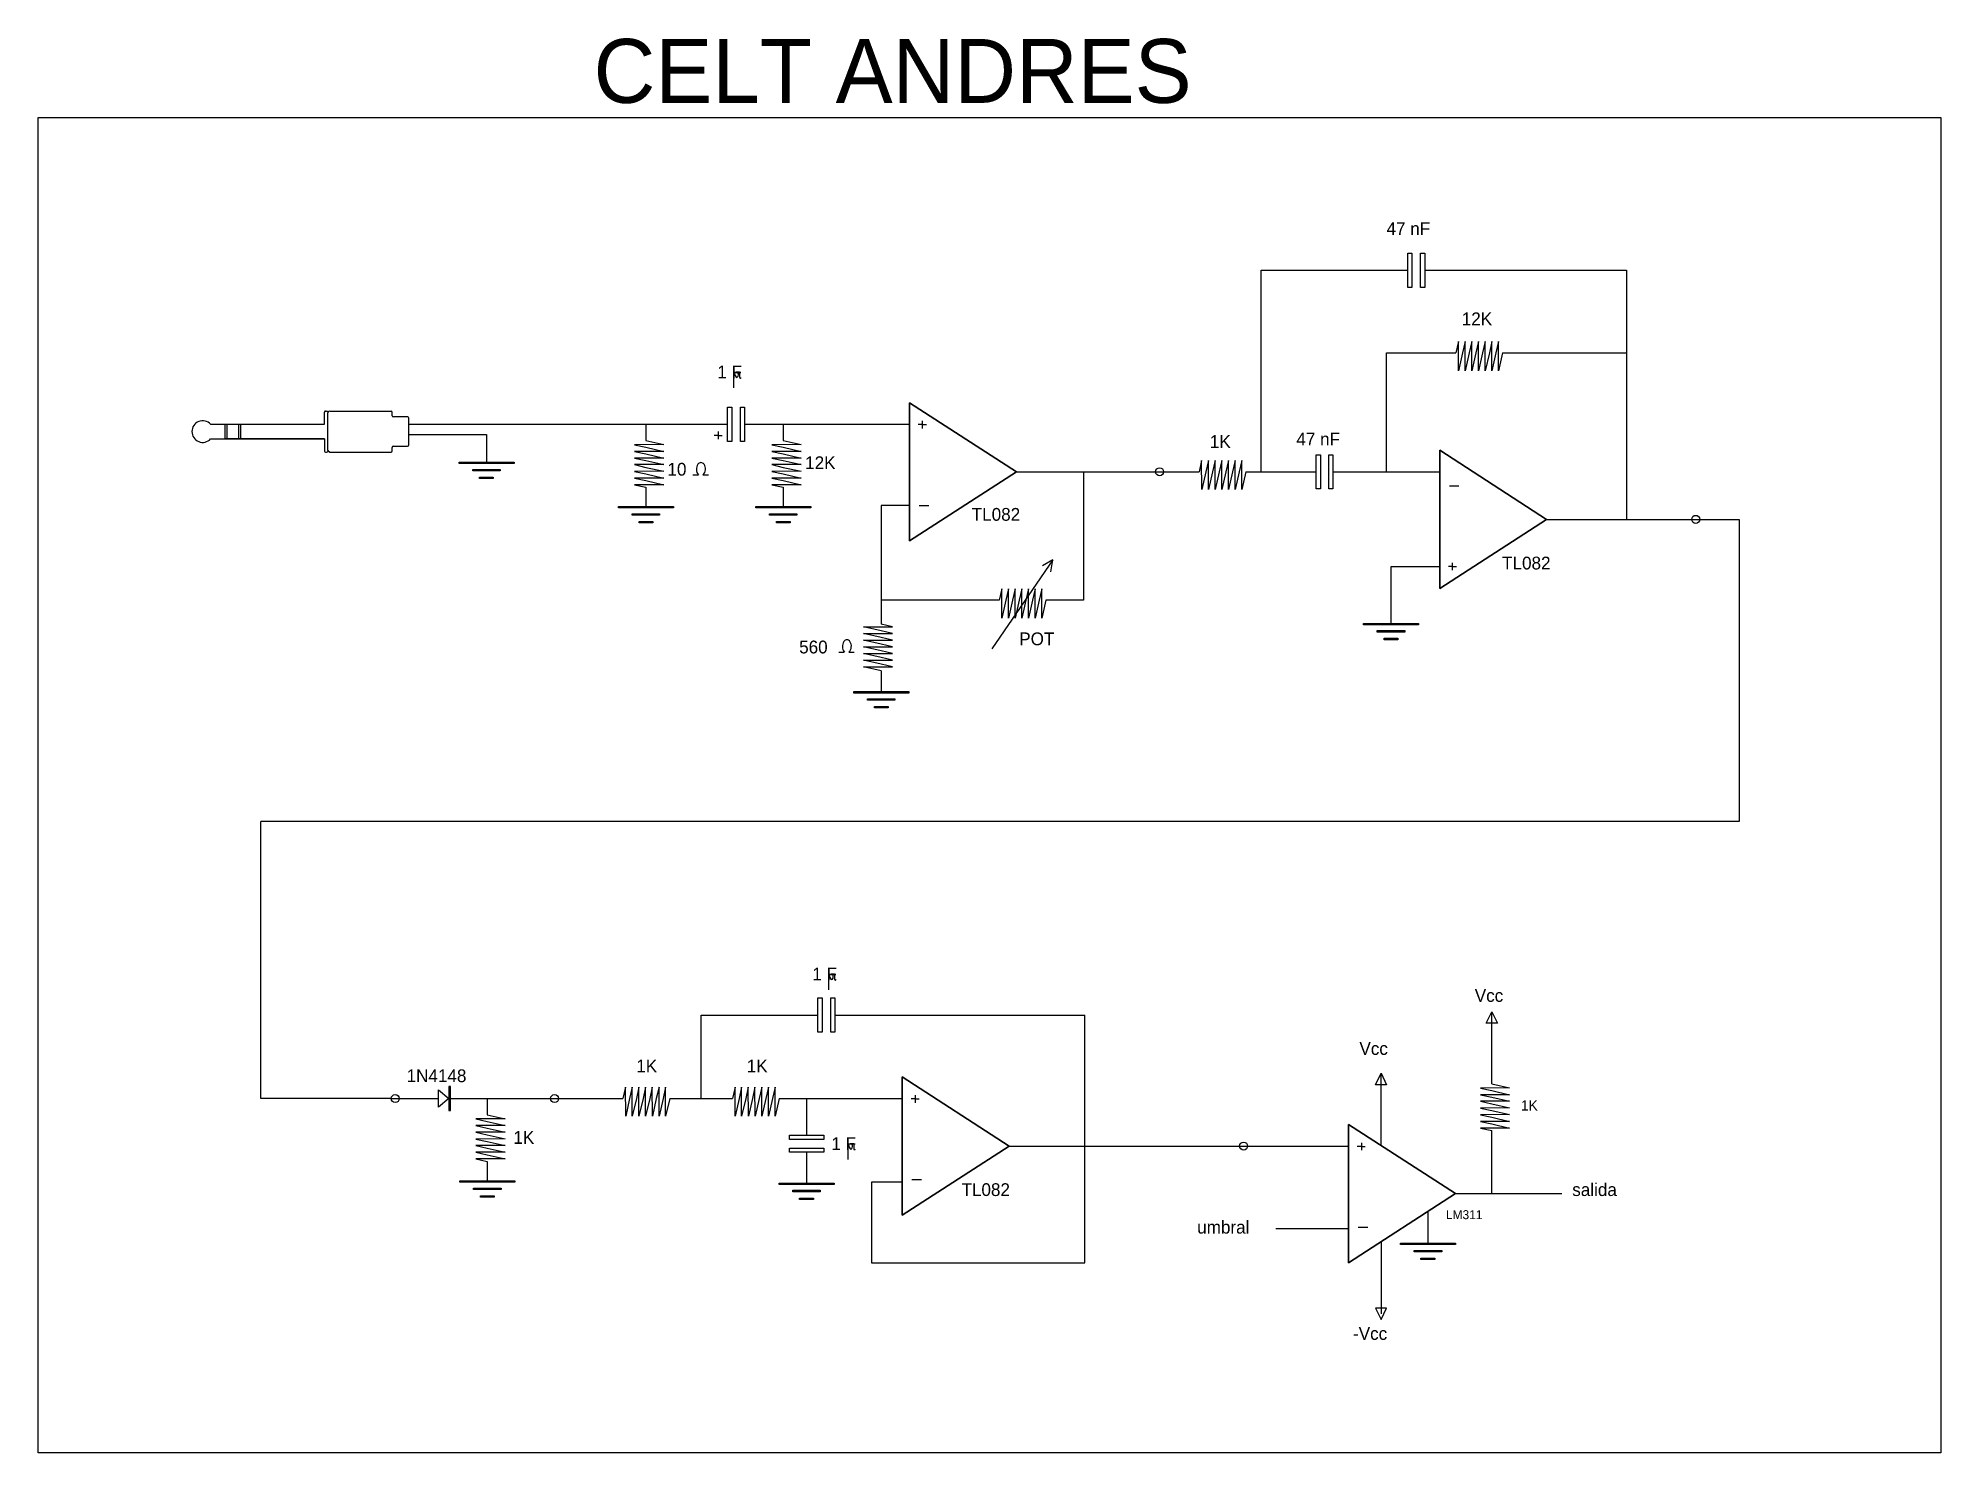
# Model space of a CAD drawing. Extents: x 3.4 to 42.3, y -4.8 to 10.5.
# Drawn here: x 3.41 to 18.3, y -4.77 to 6.3 of the extents above; entities that cross this region are included whole.
import ezdxf

# ---------------------------------------------------------------- set-up
doc = ezdxf.new("R2010")
doc.units = 0
doc.layers.add('Default', color=7, linetype='Continuous')

msp = doc.modelspace()

# ---------------------------------------------------------------- texts
at = {"layer": 'Default'}
for s, height, p in [('CELT ANDRES', 0.5, (7.755, 5.794)), ('47 nF', 0.1, (13.962, 4.76)), ('12K', 0.1, (14.551, 4.054)), ('1 F', 0.1, (8.723, 3.638)), ('1K', 0.1, (12.579, 3.094)), ('47 nF', 0.1, (13.256, 3.113)), ('12K', 0.1, (9.411, 2.928)), ('10', 0.1, (8.333, 2.877)), ('TL082', 0.1, (10.715, 2.524)), ('TL082', 0.1, (14.867, 2.143)), ('POT', 0.1, (11.087, 1.55)), ('560', 0.1, (9.364, 1.486)), ('1 F', 0.1, (9.467, -1.073)), ('Vcc', 0.1, (14.653, -1.241)), ('Vcc', 0.1, (13.75, -1.656)), ('1N4148', 0.1, (6.291, -1.869)), ('1K', 0.1, (8.089, -1.793)), ('1K', 0.1, (8.954, -1.793)), ('1K', 0.08, (15.015, -2.091)), ('1K', 0.1, (7.127, -2.352)), ('1 F', 0.1, (9.617, -2.4)), ('TL082', 0.1, (10.635, -2.76)), ('salida', 0.1, (15.416, -2.76)), ('umbral', 0.1, (12.48, -3.054)), ('LM311', 0.07, (14.427, -2.941)), ('-Vcc', 0.1, (13.7, -3.886))]:
    msp.add_text(s, height=height, dxfattribs=at).set_placement(p)

# ---------------------------------------------------------------- linework, layer by layer
at = {"layer": 'Default'}
for p, q in [((12.982, 2.907), (12.982, 4.484)), ((12.982, 4.484), (14.129, 4.484)), ((14.261, 4.484), (15.841, 4.484)), ((15.841, 4.484), (15.841, 2.535)), ((14.526, 3.926), (14.505, 3.837)), ((14.578, 3.926), (14.558, 3.837)), ((14.63, 3.926), (14.61, 3.837)), ((14.682, 3.926), (14.662, 3.837)), ((14.735, 3.926), (14.714, 3.837)), ((14.787, 3.926), (14.767, 3.837)), ((14.839, 3.926), (14.819, 3.837)), ((13.961, 2.907), (13.961, 3.837)), ((13.961, 3.837), (14.505, 3.837)), ((14.558, 3.837), (14.526, 3.697)), ((14.61, 3.837), (14.578, 3.697)), ((14.662, 3.837), (14.63, 3.697)), ((14.714, 3.837), (14.683, 3.697)), ((14.767, 3.837), (14.735, 3.697)), ((14.819, 3.837), (14.787, 3.697)), ((14.871, 3.837), (14.839, 3.697)), ((14.871, 3.837), (15.841, 3.837)), ((8.853, 3.565), (8.853, 3.688)), ((10.228, 3.279), (10.228, 3.448)), ((10.228, 3.448), (11.065, 2.907)), ((4.757, 3.279), (5.648, 3.279)), ((4.757, 3.279), (5.648, 3.279)), ((4.87, 3.164), (4.87, 3.279)), ((4.885, 3.279), (4.885, 3.164)), ((4.977, 3.164), (4.977, 3.279)), ((4.992, 3.279), (4.992, 3.164)), ((5.648, 3.279), (5.648, 3.375)), ((5.655, 3.382), (5.664, 3.382)), ((5.675, 3.075), (5.675, 3.368)), ((5.689, 3.382), (6.169, 3.382)), ((6.179, 3.346), (6.179, 3.372)), ((6.299, 3.336), (6.189, 3.336)), ((6.309, 3.279), (6.309, 3.326)), ((6.309, 3.117), (6.309, 3.279)), ((6.309, 3.279), (8.164, 3.279)), ((8.164, 3.279), (8.804, 3.279)), ((8.936, 3.279), (9.24, 3.279)), ((9.24, 3.279), (10.228, 3.279)), ((10.228, 2.366), (10.228, 3.279)), ((10.328, 3.305), (10.328, 3.247)), ((4.757, 3.164), (5.648, 3.164)), ((4.757, 3.164), (5.648, 3.164)), ((5.648, 3.164), (4.87, 3.164)), ((5.648, 3.164), (4.977, 3.164)), ((5.648, 3.164), (5.648, 3.068)), ((8.164, 3.151), (8.304, 3.12)), ((8.73, 3.192), (8.699, 3.192)), ((8.73, 3.222), (8.73, 3.163)), ((8.73, 3.192), (8.762, 3.192)), ((9.24, 3.151), (9.379, 3.12)), ((10.328, 3.276), (10.296, 3.276)), ((10.328, 3.276), (10.36, 3.276)), ((5.655, 3.061), (5.664, 3.061)), ((5.675, 3.075), (5.689, 3.061)), ((5.689, 3.061), (6.169, 3.061)), ((6.179, 3.071), (6.179, 3.097)), ((6.189, 3.107), (6.299, 3.107)), ((8.075, 3.119), (8.164, 3.099)), ((8.075, 3.067), (8.164, 3.047)), ((8.075, 3.015), (8.164, 2.995)), ((8.164, 3.099), (8.304, 3.067)), ((8.164, 3.047), (8.304, 3.015)), ((8.164, 2.995), (8.304, 2.963)), ((9.151, 3.119), (9.24, 3.099)), ((9.151, 3.067), (9.24, 3.047)), ((9.151, 3.015), (9.24, 2.995)), ((9.24, 3.099), (9.379, 3.067)), ((9.24, 3.047), (9.379, 3.015)), ((9.24, 2.995), (9.379, 2.963)), ((12.515, 2.996), (12.495, 2.907)), ((12.568, 2.996), (12.547, 2.907)), ((12.62, 2.996), (12.6, 2.907)), ((12.672, 2.996), (12.652, 2.907)), ((12.724, 2.996), (12.704, 2.907)), ((12.777, 2.996), (12.756, 2.907)), ((12.829, 2.996), (12.809, 2.907)), ((15.215, 2.535), (14.379, 3.076)), ((14.379, 3.076), (14.379, 2.163)), ((8.075, 2.963), (8.164, 2.942)), ((8.075, 2.91), (8.164, 2.89)), ((8.075, 2.858), (8.164, 2.838)), ((8.164, 2.942), (8.304, 2.911)), ((8.164, 2.89), (8.304, 2.858)), ((8.164, 2.838), (8.304, 2.806)), ((8.532, 2.884), (8.575, 2.884)), ((8.611, 2.883), (8.654, 2.883)), ((9.151, 2.963), (9.24, 2.942)), ((9.151, 2.91), (9.24, 2.89)), ((9.151, 2.858), (9.24, 2.838)), ((9.24, 2.942), (9.379, 2.911)), ((9.24, 2.89), (9.379, 2.858)), ((9.24, 2.838), (9.379, 2.806)), ((11.065, 2.907), (10.228, 2.366)), ((11.065, 2.907), (12.309, 2.907)), ((11.591, 2.907), (11.591, 1.903)), ((12.309, 2.907), (12.495, 2.907)), ((12.547, 2.907), (12.516, 2.768)), ((12.6, 2.907), (12.568, 2.768)), ((12.652, 2.907), (12.62, 2.768)), ((12.704, 2.907), (12.672, 2.768)), ((12.756, 2.907), (12.725, 2.768)), ((12.809, 2.907), (12.777, 2.768)), ((12.861, 2.907), (12.829, 2.768)), ((12.861, 2.907), (12.982, 2.907)), ((12.982, 2.907), (13.411, 2.907)), ((13.543, 2.907), (14.379, 2.907)), ((8.075, 2.806), (8.164, 2.786)), ((8.164, 2.786), (8.164, 2.624)), ((9.151, 2.806), (9.24, 2.786)), ((9.24, 2.786), (9.24, 2.624)), ((14.455, 2.798), (14.529, 2.798)), ((10.228, 2.644), (10.007, 2.644)), ((10.007, 2.644), (10.007, 1.715)), ((10.304, 2.644), (10.379, 2.644)), ((14.379, 1.994), (15.215, 2.535)), ((15.215, 2.535), (16.383, 2.535)), ((16.348, 2.535), (16.723, 2.535)), ((11.351, 2.218), (10.872, 1.522)), ((11.351, 2.218), (11.27, 2.17)), ((11.335, 2.125), (11.351, 2.218)), ((14.379, 2.163), (13.997, 2.163)), ((13.997, 2.163), (13.997, 1.721)), ((14.379, 2.163), (14.379, 1.994)), ((14.478, 2.166), (14.447, 2.166)), ((14.478, 2.137), (14.478, 2.196)), ((14.478, 2.166), (14.51, 2.166)), ((10.95, 1.992), (10.93, 1.903)), ((11.003, 1.992), (10.982, 1.903)), ((11.055, 1.992), (11.035, 1.903)), ((11.107, 1.992), (11.087, 1.903)), ((11.159, 1.992), (11.139, 1.903)), ((11.212, 1.992), (11.191, 1.903)), ((11.264, 1.992), (11.244, 1.903)), ((10.93, 1.903), (10.007, 1.903)), ((10.982, 1.903), (10.951, 1.763)), ((11.035, 1.903), (11.003, 1.763)), ((11.087, 1.903), (11.055, 1.763)), ((11.139, 1.903), (11.107, 1.763)), ((11.191, 1.903), (11.16, 1.763)), ((11.244, 1.903), (11.212, 1.763)), ((11.296, 1.903), (11.264, 1.763)), ((11.591, 1.903), (11.296, 1.903)), ((10.007, 1.662), (9.867, 1.694)), ((10.007, 1.61), (9.867, 1.642)), ((10.096, 1.694), (10.007, 1.715)), ((10.096, 1.642), (10.007, 1.662)), ((9.674, 1.496), (9.717, 1.496)), ((9.753, 1.496), (9.796, 1.496)), ((10.007, 1.558), (9.867, 1.59)), ((10.007, 1.506), (9.867, 1.537)), ((10.096, 1.59), (10.007, 1.61)), ((10.096, 1.538), (10.007, 1.558)), ((10.096, 1.485), (10.007, 1.506)), ((10.007, 1.453), (9.867, 1.485)), ((10.007, 1.401), (9.867, 1.433)), ((10.007, 1.349), (9.867, 1.381)), ((10.096, 1.433), (10.007, 1.453)), ((10.096, 1.381), (10.007, 1.401)), ((10.007, 1.349), (10.007, 1.187)), ((5.149, -1.997), (5.149, 0.171)), ((9.596, -1.146), (9.596, -1.023)), ((14.742, -1.407), (14.786, -1.318)), ((14.786, -1.883), (14.786, -1.318)), ((14.786, -1.318), (14.83, -1.407)), ((8.596, -1.997), (8.596, -1.344)), ((8.596, -1.344), (9.511, -1.344)), ((9.643, -1.344), (11.6, -1.344)), ((11.6, -2.369), (11.6, -1.344)), ((14.83, -1.407), (14.742, -1.407)), ((6.542, -1.997), (6.542, -1.928)), ((6.542, -1.928), (6.622, -1.997)), ((8.005, -1.908), (7.985, -1.997)), ((8.058, -1.908), (8.037, -1.997)), ((8.11, -1.908), (8.09, -1.997)), ((8.162, -1.908), (8.142, -1.997)), ((8.214, -1.908), (8.194, -1.997)), ((8.267, -1.908), (8.246, -1.997)), ((8.319, -1.908), (8.299, -1.997)), ((8.862, -1.908), (8.841, -1.997)), ((8.914, -1.908), (8.894, -1.997)), ((8.966, -1.908), (8.946, -1.997)), ((9.018, -1.908), (8.998, -1.997)), ((9.071, -1.908), (9.05, -1.997)), ((9.123, -1.908), (9.103, -1.997)), ((9.175, -1.908), (9.155, -1.997)), ((10.171, -1.997), (10.171, -1.828)), ((10.171, -1.828), (11.008, -2.369)), ((13.876, -1.889), (13.919, -1.8)), ((13.963, -1.889), (13.876, -1.889)), ((13.919, -2.365), (13.919, -1.8)), ((13.919, -1.8), (13.963, -1.889)), ((14.697, -1.915), (14.786, -1.935)), ((14.786, -1.883), (14.925, -1.914)), ((14.786, -1.935), (14.925, -1.967)), ((6.171, -1.997), (5.149, -1.997)), ((6.168, -1.997), (6.542, -1.997)), ((6.622, -1.997), (6.542, -2.066)), ((6.542, -2.066), (6.542, -1.997)), ((6.636, -1.997), (7.449, -1.997)), ((7.449, -1.997), (7.985, -1.997)), ((8.037, -1.997), (8.006, -2.136)), ((8.09, -1.997), (8.058, -2.136)), ((8.142, -1.997), (8.11, -2.136)), ((8.194, -1.997), (8.162, -2.136)), ((8.246, -1.997), (8.215, -2.136)), ((8.299, -1.997), (8.267, -2.136)), ((8.351, -1.997), (8.319, -2.136)), ((8.351, -1.997), (8.841, -1.997)), ((8.894, -1.997), (8.862, -2.136)), ((8.946, -1.997), (8.914, -2.136)), ((8.998, -1.997), (8.967, -2.136)), ((9.05, -1.997), (9.019, -2.136)), ((9.103, -1.997), (9.071, -2.136)), ((9.155, -1.997), (9.123, -2.136)), ((9.207, -1.997), (9.176, -2.136)), ((9.207, -1.997), (10.171, -1.997)), ((9.422, -1.997), (9.422, -2.285)), ((10.171, -2.91), (10.171, -1.997)), ((10.271, -2), (10.24, -2)), ((10.271, -1.971), (10.271, -2.03)), ((10.271, -2), (10.303, -2)), ((14.697, -1.967), (14.786, -1.987)), ((14.697, -2.019), (14.786, -2.039)), ((14.697, -2.072), (14.786, -2.092)), ((14.786, -1.987), (14.925, -2.019)), ((14.786, -2.039), (14.925, -2.071)), ((6.834, -2.157), (6.923, -2.177)), ((6.834, -2.209), (6.923, -2.229)), ((6.923, -2.125), (7.063, -2.157)), ((6.923, -2.177), (7.063, -2.209)), ((6.923, -2.229), (7.063, -2.261)), ((13.665, -2.369), (13.665, -2.2)), ((13.665, -2.2), (14.501, -2.741)), ((14.697, -2.124), (14.786, -2.144)), ((14.697, -2.176), (14.786, -2.196)), ((14.697, -2.228), (14.786, -2.248)), ((14.786, -2.092), (14.925, -2.123)), ((14.786, -2.144), (14.925, -2.176)), ((14.786, -2.196), (14.925, -2.228)), ((6.834, -2.261), (6.923, -2.282)), ((6.834, -2.314), (6.923, -2.334)), ((6.834, -2.366), (6.923, -2.386)), ((6.923, -2.282), (7.063, -2.313)), ((6.923, -2.334), (7.063, -2.366)), ((9.747, -2.473), (9.747, -2.35)), ((11.008, -2.369), (10.171, -2.91)), ((11.008, -2.369), (12.843, -2.369)), ((11.6, -3.283), (11.6, -2.369)), ((12.843, -2.369), (13.665, -2.369)), ((13.665, -3.282), (13.665, -2.369)), ((13.765, -2.372), (13.733, -2.372)), ((13.765, -2.343), (13.765, -2.402)), ((13.765, -2.372), (13.796, -2.372)), ((14.786, -2.741), (14.786, -2.248)), ((6.834, -2.418), (6.923, -2.438)), ((6.834, -2.47), (6.923, -2.491)), ((6.923, -2.386), (7.063, -2.418)), ((6.923, -2.438), (7.063, -2.47)), ((6.923, -2.491), (6.923, -2.652)), ((9.422, -2.417), (9.422, -2.659)), ((10.171, -2.651), (9.93, -2.651)), ((9.93, -2.651), (9.93, -3.283)), ((10.247, -2.632), (10.322, -2.632)), ((14.501, -2.741), (13.665, -3.282)), ((14.501, -2.741), (15.334, -2.741)), ((14.286, -2.88), (14.286, -3.129)), ((13.665, -3.018), (13.095, -3.018)), ((13.741, -3.004), (13.815, -3.004)), ((13.919, -3.118), (13.919, -3.682)), ((9.93, -3.283), (11.6, -3.283)), ((13.963, -3.638), (13.876, -3.638)), ((13.876, -3.638), (13.919, -3.727)), ((13.919, -3.727), (13.963, -3.638))]:
    msp.add_line(p, q, dxfattribs=at)
for points in [[(3.406, 5.68), (18.302, 5.68), (18.302, -4.77), (3.406, -4.77)], [(14.129, 4.618), (14.161, 4.618), (14.161, 4.35), (14.129, 4.35)], [(14.229, 4.618), (14.261, 4.618), (14.261, 4.35), (14.229, 4.35)], [(4.87, 3.279), (4.885, 3.279), (4.885, 3.164), (4.87, 3.164)], [(4.977, 3.279), (4.992, 3.279), (4.992, 3.164), (4.977, 3.164)], [(8.804, 3.414), (8.836, 3.414), (8.836, 3.145), (8.804, 3.145)], [(8.904, 3.414), (8.936, 3.414), (8.936, 3.145), (8.904, 3.145)], [(6.702, 2.983), (7.132, 2.983), (7.132, 2.972), (6.702, 2.972)], [(13.411, 3.041), (13.444, 3.041), (13.444, 2.773), (13.411, 2.773)], [(13.511, 3.041), (13.543, 3.041), (13.543, 2.773), (13.511, 2.773)], [(6.809, 2.926), (7.024, 2.926), (7.024, 2.915), (6.809, 2.915)], [(6.863, 2.865), (6.97, 2.865), (6.97, 2.854), (6.863, 2.854)], [(12.183, 2.906), (12.183, 2.906), (12.183, 2.906), (12.183, 2.906)], [(7.949, 2.635), (8.38, 2.635), (8.38, 2.624), (7.949, 2.624)], [(8.057, 2.579), (8.272, 2.579), (8.272, 2.567), (8.057, 2.567)], [(9.024, 2.635), (9.455, 2.635), (9.455, 2.624), (9.024, 2.624)], [(9.132, 2.579), (9.347, 2.579), (9.347, 2.567), (9.132, 2.567)], [(8.111, 2.518), (8.218, 2.518), (8.218, 2.507), (8.111, 2.507)], [(9.186, 2.518), (9.293, 2.518), (9.293, 2.507), (9.186, 2.507)], [(13.782, 1.721), (14.212, 1.721), (14.212, 1.71), (13.782, 1.71)], [(13.89, 1.664), (14.105, 1.664), (14.105, 1.653), (13.89, 1.653)], [(13.943, 1.604), (14.051, 1.604), (14.051, 1.592), (13.943, 1.592)], [(9.792, 1.187), (10.222, 1.187), (10.222, 1.176), (9.792, 1.176)], [(9.899, 1.131), (10.114, 1.131), (10.114, 1.119), (9.899, 1.119)], [(9.953, 1.07), (10.06, 1.07), (10.06, 1.059), (9.953, 1.059)], [(9.511, -1.21), (9.543, -1.21), (9.543, -1.478), (9.511, -1.478)], [(9.611, -1.21), (9.643, -1.21), (9.643, -1.478), (9.611, -1.478)], [(6.636, -1.903), (6.622, -1.903), (6.622, -2.091), (6.636, -2.091)], [(9.556, -2.285), (9.556, -2.317), (9.288, -2.317), (9.288, -2.285)], [(9.556, -2.385), (9.556, -2.417), (9.288, -2.417), (9.288, -2.385)], [(6.708, -2.641), (7.138, -2.641), (7.138, -2.652), (6.708, -2.652)], [(9.207, -2.659), (9.637, -2.659), (9.637, -2.67), (9.207, -2.67)], [(6.815, -2.698), (7.031, -2.698), (7.031, -2.709), (6.815, -2.709)], [(6.869, -2.758), (6.977, -2.758), (6.977, -2.77), (6.869, -2.77)], [(9.314, -2.715), (9.529, -2.715), (9.529, -2.727), (9.314, -2.727)], [(9.368, -2.776), (9.476, -2.776), (9.476, -2.787), (9.368, -2.787)], [(14.071, -3.129), (14.501, -3.129), (14.501, -3.14), (14.071, -3.14)], [(14.179, -3.186), (14.394, -3.186), (14.394, -3.197), (14.179, -3.197)], [(14.232, -3.246), (14.34, -3.246), (14.34, -3.258), (14.232, -3.258)]]:
    msp.add_lwpolyline(points, close=True, dxfattribs=at)
for points in [[(14.526, 3.697), (14.526, 3.926)], [(14.578, 3.697), (14.578, 3.926)], [(14.63, 3.697), (14.63, 3.926)], [(14.683, 3.697), (14.682, 3.926)], [(14.735, 3.697), (14.735, 3.926)], [(14.787, 3.697), (14.787, 3.926)], [(14.839, 3.697), (14.839, 3.926)], [(11.065, 2.907), (10.228, 3.448), (10.228, 3.279)], [(8.164, 3.279), (8.164, 3.151)], [(9.24, 3.279), (9.24, 3.151)], [(10.228, 3.279), (10.228, 2.366), (11.065, 2.907)], [(6.309, 3.198), (6.917, 3.198), (6.917, 2.983)], [(8.304, 3.12), (8.075, 3.119)], [(8.304, 3.067), (8.075, 3.067)], [(8.304, 3.015), (8.075, 3.015)], [(9.379, 3.12), (9.151, 3.119)], [(9.379, 3.067), (9.151, 3.067)], [(9.379, 3.015), (9.151, 3.015)], [(12.516, 2.768), (12.515, 2.996)], [(12.568, 2.768), (12.568, 2.996)], [(12.62, 2.768), (12.62, 2.996)], [(12.672, 2.768), (12.672, 2.996)], [(12.725, 2.768), (12.724, 2.996)], [(12.777, 2.768), (12.777, 2.996)], [(12.829, 2.768), (12.829, 2.996)], [(14.379, 2.163), (14.379, 3.076), (15.215, 2.535)], [(8.304, 2.963), (8.075, 2.963)], [(8.304, 2.911), (8.075, 2.91)], [(8.304, 2.858), (8.075, 2.858)], [(9.379, 2.963), (9.151, 2.963)], [(9.379, 2.911), (9.151, 2.91)], [(9.379, 2.858), (9.151, 2.858)], [(8.304, 2.806), (8.075, 2.806)], [(9.379, 2.806), (9.151, 2.806)], [(16.723, 2.535), (16.723, 0.171), (5.149, 0.171)], [(15.215, 2.535), (14.379, 1.994), (14.379, 2.163)], [(10.951, 1.763), (10.95, 1.992)], [(11.003, 1.763), (11.003, 1.992)], [(11.055, 1.763), (11.055, 1.992)], [(11.107, 1.763), (11.107, 1.992)], [(11.16, 1.763), (11.159, 1.992)], [(11.212, 1.763), (11.212, 1.992)], [(11.264, 1.763), (11.264, 1.992)], [(9.867, 1.694), (10.096, 1.694)], [(9.867, 1.642), (10.096, 1.642)], [(9.867, 1.59), (10.096, 1.59)], [(9.867, 1.537), (10.096, 1.538)], [(9.867, 1.485), (10.096, 1.485)], [(9.867, 1.433), (10.096, 1.433)], [(9.867, 1.381), (10.096, 1.381)], [(8.006, -2.136), (8.005, -1.908)], [(8.058, -2.136), (8.058, -1.908)], [(8.11, -2.136), (8.11, -1.908)], [(8.162, -2.136), (8.162, -1.908)], [(8.215, -2.136), (8.214, -1.908)], [(8.267, -2.136), (8.267, -1.908)], [(8.319, -2.136), (8.319, -1.908)], [(8.862, -2.136), (8.862, -1.908)], [(8.914, -2.136), (8.914, -1.908)], [(8.967, -2.136), (8.966, -1.908)], [(9.019, -2.136), (9.018, -1.908)], [(9.071, -2.136), (9.071, -1.908)], [(9.123, -2.136), (9.123, -1.908)], [(9.176, -2.136), (9.175, -1.908)], [(11.008, -2.369), (10.171, -1.828), (10.171, -1.997)], [(14.925, -1.914), (14.697, -1.915)], [(6.923, -1.997), (6.923, -2.125)], [(10.171, -1.997), (10.171, -2.91), (11.008, -2.369)], [(14.925, -1.967), (14.697, -1.967)], [(14.925, -2.019), (14.697, -2.019)], [(14.925, -2.071), (14.697, -2.072)], [(7.063, -2.157), (6.834, -2.157)], [(7.063, -2.209), (6.834, -2.209)], [(14.501, -2.741), (13.665, -2.2), (13.665, -2.369)], [(14.925, -2.123), (14.697, -2.124)], [(14.925, -2.176), (14.697, -2.176)], [(14.925, -2.228), (14.697, -2.228)], [(7.063, -2.261), (6.834, -2.261)], [(7.063, -2.313), (6.834, -2.314)], [(7.063, -2.366), (6.834, -2.366)], [(13.665, -2.369), (13.665, -3.282), (14.501, -2.741)], [(7.063, -2.418), (6.834, -2.418)], [(7.063, -2.47), (6.834, -2.47)]]:
    msp.add_lwpolyline(points, dxfattribs=at)
for centre in [(12.186, 2.907), (16.383, 2.535), (6.202, -1.997), (7.449, -1.997), (12.843, -2.369)]:
    msp.add_circle(centre, 0.0313, dxfattribs=at)
for centre, radius, start, end in [((4.695, 3.222), 0.0846, 43.0048, 316.9952), ((5.655, 3.375), 0.00753, 90, 180), ((5.664, 3.368), 0.0142, 26.5707, 90), ((5.689, 3.368), 0.0143, 90, 180), ((6.169, 3.372), 0.01, 0, 90), ((6.189, 3.346), 0.01, 180, 270), ((6.299, 3.326), 0.01, 0, 90), ((5.655, 3.068), 0.00753, 180, 270), ((5.664, 3.075), 0.0142, 270, 333.4293), ((5.689, 3.075), 0.0143, 180, 270), ((5.689, 3.075), 0.0143, 180, 270), ((6.169, 3.071), 0.01, 270, 0), ((6.189, 3.097), 0.01, 90, 180), ((6.299, 3.117), 0.01, 270, 0), ((8.629, 2.927), 0.0695, 145.5678, 218.8621), ((8.595, 2.95), 0.0288, 34.4322, 145.5678), ((8.566, 2.93), 0.0648, 314.0094, 34.4322), ((9.772, 1.54), 0.0695, 145.5678, 218.8621), ((9.738, 1.563), 0.0288, 34.4322, 145.5678), ((9.708, 1.542), 0.0648, 314.0094, 34.4322)]:
    msp.add_arc(centre, radius, start, end, dxfattribs=at)
for points, degree in [([(8.853, 3.688), (8.866, 3.641), (8.884, 3.641), (8.897, 3.689), (8.853, 3.688), (8.897, 3.689)], 3), ([(8.897, 3.689), (8.898, 3.662), (8.898, 3.635), (8.909, 3.643)], 2), ([(9.596, -1.023), (9.609, -1.07), (9.627, -1.07), (9.64, -1.022), (9.596, -1.023), (9.64, -1.022)], 3), ([(9.64, -1.022), (9.641, -1.048), (9.642, -1.075), (9.653, -1.067)], 2), ([(9.747, -2.35), (9.76, -2.397), (9.778, -2.397), (9.791, -2.349), (9.747, -2.35), (9.791, -2.349)], 3), ([(9.791, -2.349), (9.792, -2.376), (9.792, -2.402), (9.803, -2.394)], 2)]:
    msp.add_open_spline(points, degree=degree, dxfattribs=at)

msp.set_redraw_order([(e.dxf.handle, doc.entitydb.next_handle()) for e in msp.query("TEXT MTEXT ATTDEF DIMENSION ARC_DIMENSION")])  # texts and dimensions are drawn at this point

doc.saveas('drawing.dxf')
